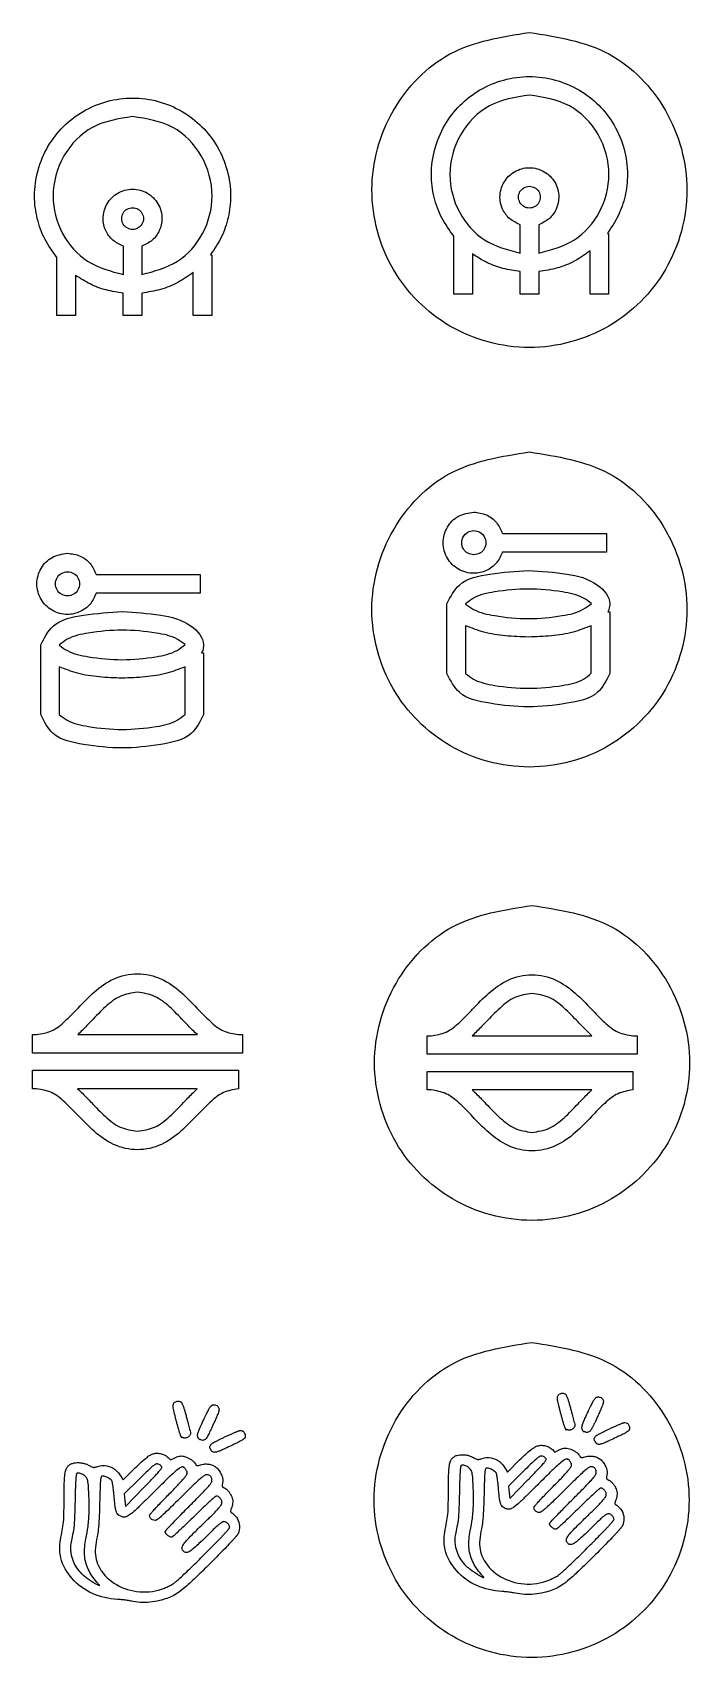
# Model space of a CAD drawing. Extents: x 94.2 to 110.9, y 183.9 to 225.2.
import ezdxf

# ---------------------------------------------------------------- set-up
doc = ezdxf.new("R2010")
doc.units = 0
doc.layers.add('Calque_1', color=7, linetype='CONTINUOUS')

msp = doc.modelspace()

# ---------------------------------------------------------------- linework, layer by layer
at = {"layer": 'Calque_1', "color": 7}
for points in [[(105.378098, 219.591886), (105.378098, 218.569311), (104.907733, 218.569311), (104.907733, 220.042496)], [(106.592867, 219.612115), (106.592867, 220.334596)], [(107.063233, 220.334596), (107.063233, 219.612115)], [(108.839998, 220.114936), (108.839998, 218.569311), (108.369633, 218.569311), (108.369633, 219.668086)], [(108.808019, 220.114936), (108.839998, 220.114936)], [(96.512814, 219.067496), (96.512814, 219.789978)], [(96.98318, 219.789978), (96.98318, 219.067496)], [(98.759945, 219.570318), (98.759945, 218.024692), (98.289579, 218.024692), (98.289579, 219.123468)], [(98.727962, 219.570318), (98.759945, 219.570318)], [(95.298045, 219.047268), (95.298045, 218.024692), (94.827679, 218.024692), (94.827679, 219.497878)], [(107.062951, 219.142215), (107.062951, 218.569311), (106.592585, 218.569311), (106.592585, 219.142215)], [(96.982898, 218.597596), (96.982898, 218.024692), (96.512532, 218.024692), (96.512532, 218.597596)], [(106.145482, 212.491817), (108.783413, 212.491817), (108.783413, 212.02184), (106.145482, 212.02184)], [(95.825702, 211.447694), (98.463633, 211.447694), (98.463633, 210.977716), (95.825702, 210.977716)], [(104.73418, 208.935987), (104.73418, 210.707009)], [(105.205661, 210.701745), (105.205661, 210.699862)], [(108.820645, 210.503033), (108.870245, 210.503033), (108.870245, 208.935987)], [(105.205611, 210.149832), (105.205611, 208.936107)], [(108.399873, 208.940806), (108.399167, 210.149832)], [(94.414393, 207.891871), (94.414393, 209.662893)], [(94.885888, 209.657622), (94.885888, 209.655738)], [(98.500865, 209.458909), (98.550466, 209.458909), (98.550466, 207.891871)], [(94.885831, 209.105715), (94.885831, 207.89199)], [(98.0801, 207.896682), (98.079394, 209.105715)], [(99.539203, 199.293964), (94.207122, 199.293964), (94.207122, 199.764336), (94.309661, 199.764336)], [(95.352937, 199.763864), (98.392449, 199.763864)], [(99.436665, 199.764336), (99.539203, 199.764336), (99.539203, 199.293964)], [(109.561097, 199.264697), (104.229016, 199.264697), (104.229016, 199.735063), (104.331555, 199.735063)], [(105.374832, 199.734597), (108.414344, 199.734597)], [(109.458559, 199.735063), (109.561097, 199.735063), (109.561097, 199.264697)], [(94.307784, 198.388037), (94.205238, 198.388037), (94.205238, 198.85841), (99.434781, 198.85841), (99.434781, 198.388037)], [(104.329678, 198.358771), (104.22714, 198.358771), (104.22714, 198.829137), (109.456675, 198.829137), (109.456675, 198.358771)], [(98.391504, 198.388602), (95.351999, 198.388602)], [(108.413405, 198.359335), (105.373893, 198.359335)], [(97.967296, 190.44315), (97.9681, 190.443637)], [(98.815613, 190.362555), (98.816933, 190.362364)], [(107.730075, 190.644368), (107.730879, 190.644855)], [(108.578392, 190.563772), (108.579712, 190.563582)], [(109.252057, 189.916453), (109.252113, 189.915945)], [(98.010892, 189.541239), (98.010892, 189.521977), (97.983305, 189.556408)], [(98.457897, 189.486093), (98.457897, 189.469653), (98.431721, 189.495829)], [(99.489278, 189.715236), (99.489334, 189.714728)], [(107.773671, 189.742456), (107.773671, 189.723194), (107.746084, 189.757626)], [(108.220676, 189.68731), (108.220676, 189.67087), (108.1945, 189.697047)], [(97.333425, 189.131367), (97.334321, 189.131883)], [(97.652611, 189.023051), (97.713218, 188.962443), (97.804178, 189.010703)], [(98.756269, 189.193597), (98.730093, 189.219774), (98.743851, 189.219774)], [(107.096204, 189.332585), (107.0971, 189.3331)], [(107.142926, 189.061405), (107.142608, 189.061652)], [(107.41539, 189.224268), (107.475997, 189.163661), (107.566957, 189.211921)], [(108.519048, 189.394815), (108.492872, 189.420991), (108.50663, 189.420991)], [(95.324983, 188.619924), (95.324369, 188.620545)], [(96.461189, 188.537494), (96.506697, 188.45481), (96.816725, 188.760697)], [(97.380146, 188.860187), (97.379829, 188.860434)], [(98.03649, 188.782117), (98.037386, 188.783204)], [(105.087769, 188.821142), (105.087148, 188.821763)], [(106.223968, 188.738712), (106.269476, 188.656028), (106.579504, 188.961914)], [(106.685112, 188.683883), (106.297931, 188.300823), (106.314371, 188.12998), (106.33081, 187.982533), (106.795157, 188.462042)], [(107.799279, 188.983335), (107.800165, 188.984421)], [(96.922333, 188.482666), (96.535152, 188.099605), (96.551591, 187.928762), (96.568031, 187.781315), (97.032378, 188.260825)], [(108.975698, 187.445739), (108.977814, 187.446444)], [(99.212919, 187.244521), (99.215035, 187.245227)], [(96.699546, 185.381424), (96.699546, 185.379308)], [(106.462326, 185.582642), (106.462326, 185.580525)]]:
    msp.add_lwpolyline(points, dxfattribs=at)
for points in [[(106.827712, 214.561917)], [(105.415027, 213.034841)], [(95.095247, 211.990718)], [(106.802897, 211.551869)], [(96.483117, 210.507746)], [(106.883479, 191.945575)]]:
    msp.add_lwpolyline(points, close=True, dxfattribs=at)
for points, knots in [([(106.827768, 225.215594), (106.122533, 225.105737), (104.733127, 224.889302), (103.203403, 223.296735), (102.637104, 221.219265), (103.203404, 219.119995), (104.733122, 217.591527), (106.82765, 217.024755), (108.922117, 217.59168), (110.451868, 219.119942), (111.018562, 221.219265), (110.451867, 223.296789), (108.922122, 224.889145), (107.532845, 225.105693), (106.827768, 225.215594)], [0, 0, 0, 0, 2.091676, 4.120877, 6.212554, 8.30423, 10.333431, 12.425107, 14.516378, 16.545727, 18.637458, 20.729189, 22.758539, 24.84981, 24.84981, 24.84981, 24.84981]), ([(104.907733, 220.042496), (104.799133, 220.192968), (104.580602, 220.495756), (104.385734, 221.034187), (104.285114, 221.84686), (104.573681, 222.911912), (105.525006, 223.860989), (106.827861, 224.21542), (108.130747, 223.860921), (109.082539, 222.912097), (109.368468, 221.857383), (109.275754, 221.065295), (109.101837, 220.553477), (108.905498, 220.260429), (108.808019, 220.114936)], [0, 0, 0, 0, 0.554589, 1.11598, 1.695343, 2.995782, 4.259046, 5.559655, 6.860501, 8.124086, 9.42459, 9.9726, 10.503628, 11.027238, 11.027238, 11.027238, 11.027238]), ([(94.827679, 219.497878), (94.71908, 219.648349), (94.500549, 219.951138), (94.305681, 220.489568), (94.205061, 221.302241), (94.493627, 222.367294), (95.444952, 223.316371), (96.747808, 223.670802), (98.050694, 223.316302), (99.002486, 222.367478), (99.288415, 221.312764), (99.195701, 220.520677), (99.021783, 220.008858), (98.825442, 219.715811), (98.727962, 219.570318)], [0, 0, 0, 0, 0.554589, 1.11598, 1.695343, 2.995782, 4.259046, 5.559655, 6.860501, 8.124086, 9.42459, 9.9726, 10.503628, 11.02724, 11.02724, 11.02724, 11.02724]), ([(106.82805, 223.626225), (106.472327, 223.570476), (105.771144, 223.460588), (104.999777, 222.657624), (104.719268, 221.632416), (104.974194, 220.633097), (105.644224, 219.863291), (106.274563, 219.696394), (106.592867, 219.612115)], [0, 0, 0, 0, 1.055192, 2.079942, 3.134673, 4.114353, 5.06425, 6.033231, 6.033231, 6.033231, 6.033231]), ([(107.063233, 219.612115), (107.381537, 219.696394), (108.011877, 219.863291), (108.681906, 220.633097), (108.936833, 221.632416), (108.656324, 222.657624), (107.884956, 223.460588), (107.183773, 223.570476), (106.82805, 223.626225)], [0, 0, 0, 0, 0.968981, 1.918879, 2.898558, 3.95329, 4.97804, 6.033231, 6.033231, 6.033231, 6.033231]), ([(96.747997, 223.081606), (96.392274, 223.025858), (95.691091, 222.915969), (94.919723, 222.113006), (94.639214, 221.087798), (94.894141, 220.088479), (95.56417, 219.318673), (96.19451, 219.151775), (96.512814, 219.067496)], [0, 0, 0, 0, 1.055192, 2.079942, 3.134673, 4.114353, 5.06425, 6.033231, 6.033231, 6.033231, 6.033231]), ([(96.98318, 219.067496), (97.301484, 219.151775), (97.931824, 219.318673), (98.601853, 220.088479), (98.856779, 221.087798), (98.576271, 222.113006), (97.804903, 222.915969), (97.10372, 223.025858), (96.747997, 223.081606)], [0, 0, 0, 0, 0.968981, 1.918879, 2.898558, 3.95329, 4.97804, 6.033231, 6.033231, 6.033231, 6.033231]), ([(106.592867, 220.334596), (106.499624, 220.378551), (106.313995, 220.466054), (106.125938, 220.724712), (106.051266, 221.060569), (106.150876, 221.426601), (106.436952, 221.71115), (106.827752, 221.817114), (107.218405, 221.711112), (107.503661, 221.42637), (107.602826, 221.060563), (107.528549, 220.724906), (107.341334, 220.466166), (107.156182, 220.378571), (107.063233, 220.334596)], [0, 0, 0, 0, 0.305234, 0.607656, 0.920849, 1.311041, 1.690154, 2.080693, 2.470357, 2.848979, 3.239099, 3.552232, 3.854238, 4.158691, 4.158691, 4.158691, 4.158691]), ([(96.512814, 219.789978), (96.41957, 219.833932), (96.233942, 219.921436), (96.045885, 220.180094), (95.971213, 220.515951), (96.070823, 220.881982), (96.356899, 221.166531), (96.747699, 221.272496), (97.138351, 221.166493), (97.423607, 220.881752), (97.522772, 220.515945), (97.448495, 220.180288), (97.261281, 219.921548), (97.076129, 219.833952), (96.98318, 219.789978)], [0, 0, 0, 0, 0.305234, 0.607656, 0.920849, 1.311041, 1.690154, 2.080693, 2.470357, 2.848979, 3.239099, 3.552232, 3.854238, 4.158691, 4.158691, 4.158691, 4.158691]), ([(106.82805, 221.311078), (106.779137, 221.303466), (106.682888, 221.288486), (106.576814, 221.178818), (106.537249, 221.035196), (106.576683, 220.889806), (106.682563, 220.783385), (106.827635, 220.743567), (106.972501, 220.783576), (107.077582, 220.889986), (107.116958, 221.035195), (107.07745, 221.178645), (106.972184, 221.288261), (106.876516, 221.303406), (106.82805, 221.311078)], [0, 0, 0, 0, 0.14511, 0.285541, 0.42939, 0.574754, 0.715853, 0.861045, 1.004961, 1.145714, 1.29106, 1.43489, 1.574974, 1.718808, 1.718808, 1.718808, 1.718808]), ([(96.747997, 220.76646), (96.699084, 220.758847), (96.602835, 220.743867), (96.496761, 220.6342), (96.457196, 220.490578), (96.496629, 220.345188), (96.602509, 220.238767), (96.747582, 220.198949), (96.892447, 220.238958), (96.997529, 220.345367), (97.036905, 220.490576), (96.997397, 220.634027), (96.892131, 220.743642), (96.796463, 220.758787), (96.747997, 220.76646)], [0, 0, 0, 0, 0.14511, 0.285541, 0.42939, 0.574754, 0.715853, 0.861045, 1.004961, 1.145714, 1.29106, 1.43489, 1.574974, 1.718808, 1.718808, 1.718808, 1.718808]), ([(106.592585, 219.142215), (106.445718, 219.163856), (106.155289, 219.206651), (105.741885, 219.359217), (105.498851, 219.514656), (105.378098, 219.591886)], [0, 0, 0, 0, 0.444663, 0.87932, 1.308548, 1.308548, 1.308548, 1.308548]), ([(108.369633, 219.668086), (108.24197, 219.577807), (107.985371, 219.396347), (107.539503, 219.215261), (107.223165, 219.166772), (107.062951, 219.142215)], [0, 0, 0, 0, 0.468154, 0.940982, 1.426193, 1.426193, 1.426193, 1.426193]), ([(96.512532, 218.597596), (96.365665, 218.619237), (96.075236, 218.662033), (95.661831, 218.814599), (95.418798, 218.970037), (95.298045, 219.047268)], [0, 0, 0, 0, 0.444663, 0.87932, 1.308548, 1.308548, 1.308548, 1.308548]), ([(98.289579, 219.123468), (98.161917, 219.033189), (97.905318, 218.851729), (97.45945, 218.670642), (97.143111, 218.622154), (96.982898, 218.597596)], [0, 0, 0, 0, 0.468154, 0.940982, 1.426193, 1.426193, 1.426193, 1.426193]), ([(106.827712, 214.561917), (106.122175, 214.452047), (104.732307, 214.235608), (103.202306, 212.642466), (102.63606, 210.564837), (103.202377, 208.465528), (104.732454, 206.937106), (106.827474, 206.370462), (108.922374, 206.937414), (110.452517, 208.465421), (111.019624, 210.564837), (110.452583, 212.642574), (108.922539, 214.235291), (107.53293, 214.451959), (106.827712, 214.561917)], [0, 0, 0, 0, 2.092521, 4.122154, 6.214214, 8.305523, 10.334833, 12.427315, 14.518983, 16.548592, 18.64001, 20.732181, 22.762112, 24.853818, 24.853818, 24.853818, 24.853818]), ([(106.145482, 212.02184), (106.100248, 211.92349), (106.01027, 211.727853), (105.740363, 211.528793), (105.389466, 211.449799), (105.008055, 211.553963), (104.711408, 211.850578), (104.600347, 212.258245), (104.71135, 212.661609), (105.008289, 212.970887), (105.278186, 213.013325), (105.415027, 213.034841)], [0, 0, 0, 0, 0.320498, 0.63753, 0.965206, 1.371189, 1.765944, 2.17193, 2.577908, 2.972664, 3.378647, 3.378647, 3.378647, 3.378647]), ([(105.415027, 213.034841), (105.524736, 213.020483), (105.740701, 212.992219), (106.010176, 212.784532), (106.100221, 212.589733), (106.145482, 212.491817)], [0, 0, 0, 0, 0.327753, 0.645188, 0.966, 0.966, 0.966, 0.966]), ([(105.414957, 211.950381), (105.46902, 211.958817), (105.575551, 211.975439), (105.692828, 212.097542), (105.736315, 212.256819), (105.692828, 212.41777), (105.575553, 212.534955), (105.414956, 212.578478), (105.254359, 212.534955), (105.137081, 212.417771), (105.09359, 212.256819), (105.13708, 212.097541), (105.25436, 211.975439), (105.360893, 211.958817), (105.414957, 211.950381)], [0, 0, 0, 0, 0.160355, 0.315983, 0.476338, 0.636695, 0.792325, 0.952681, 1.113039, 1.268671, 1.429029, 1.589384, 1.745014, 1.905372, 1.905372, 1.905372, 1.905372]), ([(95.825702, 210.977716), (95.780468, 210.879366), (95.69049, 210.683728), (95.420584, 210.484664), (95.069685, 210.405667), (94.688272, 210.509837), (94.391625, 210.806454), (94.280559, 211.214122), (94.391565, 211.617489), (94.688508, 211.926765), (94.958406, 211.969202), (95.095247, 211.990718)], [0, 0, 0, 0, 0.320499, 0.637534, 0.96521, 1.371195, 1.765957, 2.171942, 2.577924, 2.97268, 3.378665, 3.378665, 3.378665, 3.378665]), ([(95.095247, 211.990718), (95.204957, 211.976359), (95.420922, 211.948094), (95.690395, 211.740406), (95.780441, 211.545608), (95.825702, 211.447694)], [0, 0, 0, 0, 0.327754, 0.645189, 0.965999, 0.965999, 0.965999, 0.965999]), ([(95.095184, 210.906258), (95.149246, 210.914693), (95.255777, 210.931313), (95.373051, 211.053418), (95.416534, 211.212694), (95.37305, 211.373644), (95.255777, 211.490828), (95.095181, 211.534346), (94.934583, 211.490827), (94.8173, 211.373647), (94.77381, 211.212694), (94.817299, 211.053415), (94.934584, 210.931313), (95.041119, 210.914692), (95.095184, 210.906258)], [0, 0, 0, 0, 0.160353, 0.315977, 0.476335, 0.63669, 0.792315, 0.952669, 1.113031, 1.268662, 1.429018, 1.589377, 1.745007, 1.905368, 1.905368, 1.905368, 1.905368]), ([(104.73418, 210.707009), (104.823363, 210.884309), (105.041027, 211.317036), (105.893369, 211.493516), (106.482298, 211.5313), (106.802897, 211.551869)], [0, 0, 0, 0, 0.571268, 1.39427, 2.377588, 2.377588, 2.377588, 2.377588]), ([(106.802897, 211.551869), (107.130406, 211.532269), (107.732281, 211.496249), (108.504464, 211.309027), (108.887367, 210.874972), (108.866242, 210.635982), (108.849849, 210.567045), (108.830384, 210.524379), (108.820645, 210.503033)], [0, 0, 0, 0, 0.982138, 1.80491, 2.376212, 2.447517, 2.517655, 2.587882, 2.587882, 2.587882, 2.587882]), ([(108.400861, 210.713973), (108.335292, 210.763101), (108.120898, 210.923739), (107.560985, 211.035506), (106.803401, 211.108762), (106.046955, 211.035022), (105.48282, 210.923125), (105.27139, 210.754247), (105.205661, 210.701745)], [0, 0, 0, 0, 0.244078, 0.798069, 1.665383, 2.531452, 3.086276, 3.336572, 3.336572, 3.336572, 3.336572]), ([(94.414393, 209.662893), (94.503576, 209.84019), (94.721242, 210.272916), (95.573586, 210.449392), (96.162517, 210.487177), (96.483117, 210.507746)], [0, 0, 0, 0, 0.571264, 1.394267, 2.377591, 2.377591, 2.377591, 2.377591]), ([(96.483117, 210.507746), (96.810629, 210.488146), (97.412508, 210.452126), (98.184663, 210.264905), (98.567621, 209.830853), (98.546449, 209.591858), (98.530029, 209.52293), (98.510589, 209.480256), (98.500865, 209.458909)], [0, 0, 0, 0, 0.982138, 1.80491, 2.376207, 2.44752, 2.517665, 2.587877, 2.587877, 2.587877, 2.587877]), ([(105.205661, 210.699862), (105.272391, 210.650909), (105.48997, 210.491297), (106.04834, 210.377444), (106.803903, 210.302587), (107.558044, 210.378467), (108.121618, 210.492166), (108.334761, 210.661469), (108.400861, 210.713973)], [0, 0, 0, 0, 0.246654, 0.804226, 1.664946, 2.526561, 3.08543, 3.336651, 3.336651, 3.336651, 3.336651]), ([(106.803208, 209.860984), (106.60806, 209.867505), (106.227188, 209.88023), (105.685281, 209.965115), (105.358531, 210.090944), (105.205611, 210.149832)], [0, 0, 0, 0, 0.585876, 1.143461, 1.633973, 1.633973, 1.633973, 1.633973]), ([(108.399167, 210.149832), (108.24634, 210.090948), (107.919909, 209.965174), (107.37864, 209.880229), (106.998295, 209.867503), (106.803448, 209.860984)], [0, 0, 0, 0, 0.49025, 1.04715, 1.632124, 1.632124, 1.632124, 1.632124]), ([(98.081088, 209.669849), (98.015518, 209.718978), (97.801123, 209.879615), (97.241211, 209.991383), (96.483625, 210.064638), (95.72718, 209.990898), (95.163042, 209.879004), (94.951615, 209.710123), (94.885888, 209.657622)], [0, 0, 0, 0, 0.244079, 0.798072, 1.665383, 2.531457, 3.086281, 3.336572, 3.336572, 3.336572, 3.336572]), ([(94.885888, 209.655738), (94.952619, 209.606785), (95.170197, 209.447173), (95.728567, 209.33332), (96.484129, 209.258463), (97.238271, 209.334343), (97.801841, 209.448048), (98.014987, 209.617347), (98.081088, 209.669849)], [0, 0, 0, 0, 0.246654, 0.804226, 1.664946, 2.526559, 3.085428, 3.33665, 3.33665, 3.33665, 3.33665]), ([(96.483428, 208.816854), (96.28828, 208.823375), (95.907408, 208.836101), (95.365501, 208.920992), (95.038751, 209.046825), (94.885831, 209.105715)], [0, 0, 0, 0, 0.585876, 1.143462, 1.633977, 1.633977, 1.633977, 1.633977]), ([(98.079394, 209.105715), (97.926568, 209.046829), (97.600137, 208.92105), (97.058868, 208.8361), (96.678522, 208.823373), (96.483675, 208.816854)], [0, 0, 0, 0, 0.490252, 1.047153, 1.632127, 1.632127, 1.632127, 1.632127]), ([(108.870245, 208.935987), (108.781119, 208.757881), (108.563846, 208.323691), (107.711607, 208.156005), (106.802507, 208.053713), (105.893362, 208.15597), (105.040551, 208.323598), (104.823285, 208.757879), (104.73418, 208.935987)], [0, 0, 0, 0, 0.572294, 1.395148, 2.37728, 3.360593, 4.183677, 4.755937, 4.755937, 4.755937, 4.755937]), ([(105.205611, 208.936107), (105.271422, 208.885325), (105.485695, 208.719984), (106.047364, 208.60692), (106.805423, 208.531268), (107.560876, 208.60618), (108.125896, 208.717751), (108.335164, 208.888124), (108.399873, 208.940806)], [0, 0, 0, 0, 0.24752, 0.8059, 1.66874, 2.53753, 3.091981, 3.340169, 3.340169, 3.340169, 3.340169]), ([(98.550466, 207.891871), (98.46134, 207.713762), (98.244068, 207.279568), (97.391828, 207.111876), (96.482726, 207.009582), (95.573577, 207.11184), (94.720763, 207.279475), (94.503498, 207.71376), (94.414393, 207.891871)], [0, 0, 0, 0, 0.572299, 1.395156, 2.377288, 3.360606, 4.183693, 4.755959, 4.755959, 4.755959, 4.755959]), ([(94.885831, 207.89199), (94.951642, 207.841207), (95.165913, 207.675861), (95.727584, 207.562797), (96.485643, 207.487145), (97.241097, 207.562056), (97.806118, 207.67363), (98.015389, 207.844001), (98.0801, 207.896682)], [0, 0, 0, 0, 0.247523, 0.805904, 1.668743, 2.537534, 3.091986, 3.340178, 3.340178, 3.340178, 3.340178]), ([(106.894118, 203.047385), (106.188718, 202.937496), (104.799135, 202.721023), (103.26966, 201.128177), (102.703548, 199.050941), (103.269512, 196.951841), (104.799178, 195.42315), (106.893883, 194.85658), (108.988468, 195.423456), (110.5182, 196.951735), (111.084948, 199.05094), (110.518047, 201.128284), (108.98853, 202.720709), (107.599204, 202.937409), (106.894118, 203.047385)], [0, 0, 0, 0, 2.092133, 4.121334, 6.212554, 8.304172, 10.333227, 12.425306, 14.516577, 16.545928, 18.637656, 20.728985, 22.758482, 24.849807, 24.849807, 24.849807, 24.849807]), ([(94.309661, 199.764336), (94.44003, 199.785456), (94.71061, 199.829291), (95.048698, 200.113204), (95.386854, 200.464895), (95.766426, 200.862318), (96.256611, 201.217365), (96.872093, 201.360302), (97.487595, 201.217411), (97.978259, 200.862627), (98.358371, 200.465153), (98.696721, 200.113119), (99.035187, 199.829188), (99.30607, 199.785432), (99.436665, 199.764336)], [0, 0, 0, 0, 0.389372, 0.80814, 1.284053, 1.864076, 2.453435, 3.074879, 3.695899, 4.285515, 4.86645, 5.342389, 5.761356, 6.151371, 6.151371, 6.151371, 6.151371]), ([(104.331555, 199.735063), (104.461924, 199.756183), (104.732505, 199.800019), (105.070592, 200.083935), (105.408757, 200.435618), (105.788322, 200.833048), (106.278506, 201.188097), (106.893988, 201.331037), (107.50949, 201.188142), (108.000153, 200.833355), (108.380263, 200.435878), (108.71862, 200.08385), (109.057082, 199.799916), (109.327965, 199.756159), (109.458559, 199.735063)], [0, 0, 0, 0, 0.389373, 0.808143, 1.284057, 1.864078, 2.453437, 3.074881, 3.695902, 4.285519, 4.866456, 5.342395, 5.761362, 6.151376, 6.151376, 6.151376, 6.151376]), ([(96.872224, 200.841007), (96.721896, 200.818192), (96.416672, 200.771869), (96.039945, 200.466028), (95.781241, 200.196858), (95.589395, 199.995879), (95.473387, 199.877634), (95.393055, 199.801756), (95.352937, 199.763864)], [0, 0, 0, 0, 0.448357, 0.910332, 1.411671, 1.577191, 1.743123, 1.908652, 1.908652, 1.908652, 1.908652]), ([(98.392449, 199.763864), (98.352333, 199.801757), (98.272001, 199.877635), (98.155987, 199.995874), (97.964072, 200.197006), (97.704757, 200.465888), (97.327865, 200.771851), (97.022563, 200.818189), (96.872224, 200.841007)], [0, 0, 0, 0, 0.165529, 0.331461, 0.496981, 0.998791, 1.460965, 1.909351, 1.909351, 1.909351, 1.909351]), ([(106.894118, 200.811734), (106.743791, 200.788919), (106.438569, 200.742598), (106.061842, 200.436758), (105.803134, 200.167593), (105.611289, 199.966611), (105.495282, 199.848364), (105.414949, 199.772488), (105.374832, 199.734597)], [0, 0, 0, 0, 0.448355, 0.910327, 1.411666, 1.577188, 1.743121, 1.908648, 1.908648, 1.908648, 1.908648]), ([(108.414344, 199.734597), (108.374227, 199.772489), (108.293894, 199.848365), (108.177881, 199.966606), (107.985967, 200.167739), (107.726652, 200.43662), (107.349758, 200.742579), (107.044457, 200.788916), (106.894118, 200.811734)], [0, 0, 0, 0, 0.165527, 0.33146, 0.496981, 0.998789, 1.460962, 1.909347, 1.909347, 1.909347, 1.909347]), ([(98.382099, 197.71165), (98.248248, 197.572037), (97.978474, 197.290649), (97.487772, 196.935656), (96.872382, 196.793145), (96.257071, 196.935638), (95.766357, 197.289793), (95.386963, 197.687694), (95.047987, 198.039123), (94.709346, 198.323165), (94.438388, 198.366938), (94.307784, 198.388037)], [0, 0, 0, 0, 0.580321, 1.169627, 1.79105, 2.411989, 3.001152, 3.581446, 4.057852, 4.477015, 4.867059, 4.867059, 4.867059, 4.867059]), ([(95.351999, 198.388602), (95.392114, 198.35071), (95.472444, 198.274833), (95.588455, 198.156593), (95.780368, 197.95546), (96.039684, 197.686579), (96.41658, 197.380619), (96.721883, 197.334283), (96.872224, 197.311465)], [0, 0, 0, 0, 0.165523, 0.331455, 0.496976, 0.998785, 1.460959, 1.909349, 1.909349, 1.909349, 1.909349]), ([(96.872224, 197.311465), (97.022551, 197.33428), (97.327771, 197.380602), (97.704498, 197.686439), (97.9632, 197.95561), (98.15505, 198.156587), (98.271054, 198.274835), (98.351387, 198.350711), (98.391504, 198.388602)], [0, 0, 0, 0, 0.448351, 0.910324, 1.41166, 1.577184, 1.743116, 1.908642, 1.908642, 1.908642, 1.908642]), ([(99.434781, 198.388037), (99.304417, 198.366913), (99.033899, 198.323077), (98.696119, 198.039416), (98.49112, 197.825443), (98.382099, 197.71165)], [0, 0, 0, 0, 0.389336, 0.807907, 1.283355, 1.283355, 1.283355, 1.283355]), ([(108.403993, 197.682383), (108.270143, 197.542769), (108.00037, 197.26138), (107.509666, 196.906388), (106.894276, 196.763878), (106.278966, 196.906371), (105.788252, 197.260525), (105.408866, 197.658431), (105.069882, 198.009852), (104.731242, 198.293897), (104.460282, 198.337671), (104.329678, 198.358771)], [0, 0, 0, 0, 0.580323, 1.169629, 1.791051, 2.411989, 3.001151, 3.581442, 4.057849, 4.477015, 4.867059, 4.867059, 4.867059, 4.867059]), ([(105.373893, 198.359335), (105.41401, 198.321443), (105.49434, 198.245565), (105.610353, 198.127324), (105.802272, 197.926196), (106.061583, 197.657311), (106.438476, 197.351347), (106.743778, 197.30501), (106.894118, 197.282192)], [0, 0, 0, 0, 0.165528, 0.331459, 0.496981, 0.998789, 1.460963, 1.909352, 1.909352, 1.909352, 1.909352]), ([(106.894118, 197.282192), (107.044445, 197.305007), (107.349667, 197.351331), (107.726393, 197.657172), (107.985101, 197.92634), (108.176948, 198.12732), (108.292956, 198.245566), (108.373288, 198.321443), (108.413405, 198.359335)], [0, 0, 0, 0, 0.448352, 0.910328, 1.411669, 1.57719, 1.743122, 1.908651, 1.908651, 1.908651, 1.908651]), ([(109.456675, 198.358771), (109.326311, 198.337646), (109.055793, 198.293809), (108.718015, 198.010147), (108.513014, 197.796175), (108.403993, 197.682383)], [0, 0, 0, 0, 0.389336, 0.807908, 1.283354, 1.283354, 1.283354, 1.283354]), ([(106.883479, 191.945575), (106.178113, 191.835656), (104.788548, 191.619119), (103.259131, 190.026307), (102.69286, 187.94913), (103.258981, 185.850083), (104.788591, 184.321449), (106.883243, 183.754721), (108.977775, 184.321755), (110.507451, 185.849977), (111.074356, 187.94913), (110.507296, 190.026413), (108.977837, 191.618804), (107.588529, 191.83557), (106.883479, 191.945575)], [0, 0, 0, 0, 2.09205, 4.121323, 6.212455, 8.30399, 10.333116, 12.425112, 14.516299, 16.545721, 18.637365, 20.728607, 22.758176, 24.849417, 24.849417, 24.849417, 24.849417]), ([(97.983305, 189.556408), (97.982713, 189.557373), (97.981434, 189.559459), (97.980782, 189.563162), (97.976674, 189.567901), (97.972868, 189.57601), (97.967043, 189.587816), (97.960777, 189.605106), (97.952362, 189.628125), (97.94275, 189.657099), (97.928541, 189.702525), (97.910059, 189.766184), (97.887233, 189.84844), (97.863794, 189.935455), (97.841225, 190.023213), (97.820622, 190.10775), (97.802749, 190.185008), (97.788044, 190.251178), (97.778586, 190.303001), (97.772068, 190.346287), (97.780731, 190.386077), (97.806298, 190.419947), (97.841169, 190.444389), (97.882025, 190.45797), (97.926417, 190.459892), (97.953569, 190.448772), (97.967296, 190.44315)], [0, 0, 0, 0, 0.003376, 0.007304, 0.010927, 0.021815, 0.034091, 0.050426, 0.076904, 0.107652, 0.141979, 0.219698, 0.306493, 0.398076, 0.490041, 0.57833, 0.659091, 0.727977, 0.781545, 0.817378, 0.858555, 0.899653, 0.941789, 0.984457, 1.027532, 1.07157, 1.07157, 1.07157, 1.07157]), ([(97.9681, 190.443637), (97.97241, 190.440748), (97.981333, 190.434766), (97.991135, 190.420199), (98.000493, 190.402498), (98.010956, 190.380986), (98.02197, 190.355251), (98.038387, 190.312598), (98.059412, 190.248829), (98.085368, 190.161004), (98.118455, 190.036892), (98.156227, 189.895453), (98.189361, 189.763924), (98.213803, 189.685193), (98.221652, 189.642272), (98.216408, 189.614074), (98.204647, 189.588538), (98.186458, 189.566709), (98.164347, 189.548339), (98.13945, 189.533624), (98.112624, 189.523015), (98.084641, 189.517672), (98.060054, 189.516312), (98.039503, 189.521207), (98.025271, 189.531262), (98.015717, 189.537891), (98.010892, 189.541239)], [0, 0, 0, 0, 0.015428, 0.031943, 0.051792, 0.075701, 0.10361, 0.135768, 0.212776, 0.304961, 0.410491, 0.598068, 0.744322, 0.816913, 0.845899, 0.873847, 0.901365, 0.929469, 0.958295, 0.987254, 1.015897, 1.044346, 1.072446, 1.089194, 1.1065, 1.124157, 1.124157, 1.124157, 1.124157]), ([(98.431721, 189.495829), (98.426828, 189.501363), (98.417, 189.512481), (98.406916, 189.532876), (98.400773, 189.55549), (98.3978, 189.580722), (98.400226, 189.609583), (98.411664, 189.658935), (98.441146, 189.737677), (98.493976, 189.857481), (98.558575, 189.994202), (98.62083, 190.125037), (98.670827, 190.224776), (98.70542, 190.286582), (98.730517, 190.320582), (98.747212, 190.33772), (98.76368, 190.350391), (98.780729, 190.358437), (98.798208, 190.362123), (98.809817, 190.362411), (98.815613, 190.362555)], [0, 0, 0, 0, 0.02208, 0.044361, 0.067474, 0.092161, 0.120173, 0.153867, 0.243874, 0.371757, 0.546785, 0.697449, 0.806386, 0.881595, 0.909498, 0.932886, 0.95316, 0.971513, 0.988935, 1.00631, 1.00631, 1.00631, 1.00631]), ([(98.816933, 190.362364), (98.832812, 190.360755), (98.86418, 190.357575), (98.905315, 190.333483), (98.932638, 190.301485), (98.945171, 190.26447), (98.943329, 190.223793), (98.929481, 190.172747), (98.904419, 190.105181), (98.865606, 190.016036), (98.821936, 189.919979), (98.77878, 189.825493), (98.741396, 189.744523), (98.706546, 189.671697), (98.676404, 189.610436), (98.652807, 189.563904), (98.632347, 189.525578), (98.607019, 189.4952), (98.573677, 189.472024), (98.540296, 189.459768), (98.508764, 189.460473), (98.482486, 189.47125), (98.466212, 189.481073), (98.457897, 189.486093)], [0, 0, 0, 0, 0.047408, 0.093651, 0.13906, 0.170792, 0.208481, 0.259214, 0.329106, 0.424516, 0.550836, 0.645672, 0.736139, 0.818379, 0.887877, 0.940937, 0.974952, 1.018051, 1.058076, 1.095673, 1.122677, 1.150584, 1.179745, 1.179745, 1.179745, 1.179745]), ([(107.746084, 189.757626), (107.745492, 189.75859), (107.744213, 189.760676), (107.743561, 189.764379), (107.739453, 189.769118), (107.735647, 189.777227), (107.729822, 189.789034), (107.723556, 189.806323), (107.715141, 189.829343), (107.70553, 189.858316), (107.69132, 189.903743), (107.672838, 189.967401), (107.650012, 190.049658), (107.626573, 190.136673), (107.604004, 190.22443), (107.583401, 190.308968), (107.565528, 190.386225), (107.550823, 190.452396), (107.541365, 190.504219), (107.534847, 190.547504), (107.54351, 190.587294), (107.569077, 190.621164), (107.603948, 190.645607), (107.644804, 190.659187), (107.689196, 190.661109), (107.716348, 190.649989), (107.730075, 190.644368)], [0, 0, 0, 0, 0.003376, 0.007304, 0.010927, 0.021815, 0.034091, 0.050426, 0.076904, 0.107652, 0.141979, 0.219698, 0.306493, 0.398076, 0.490041, 0.57833, 0.659091, 0.727977, 0.781545, 0.817378, 0.858555, 0.899653, 0.941789, 0.984457, 1.027532, 1.07157, 1.07157, 1.07157, 1.07157]), ([(107.730879, 190.644855), (107.735189, 190.641965), (107.744112, 190.635983), (107.753914, 190.621417), (107.763272, 190.603716), (107.773735, 190.582204), (107.784749, 190.556468), (107.801166, 190.513815), (107.822191, 190.450046), (107.848147, 190.362221), (107.881234, 190.238109), (107.919006, 190.096671), (107.95214, 189.965141), (107.976582, 189.886411), (107.984431, 189.84349), (107.979187, 189.815291), (107.967426, 189.789755), (107.949237, 189.767926), (107.927126, 189.749556), (107.902229, 189.734841), (107.875403, 189.724232), (107.84742, 189.718889), (107.822833, 189.717529), (107.802282, 189.722424), (107.78805, 189.732479), (107.778496, 189.739108), (107.773671, 189.742456)], [0, 0, 0, 0, 0.015428, 0.031943, 0.051792, 0.075701, 0.10361, 0.135768, 0.212776, 0.304961, 0.410491, 0.598068, 0.744322, 0.816913, 0.845899, 0.873847, 0.901365, 0.929469, 0.958295, 0.987254, 1.015897, 1.044346, 1.072446, 1.089194, 1.1065, 1.124157, 1.124157, 1.124157, 1.124157]), ([(108.1945, 189.697047), (108.189608, 189.70258), (108.179779, 189.713698), (108.169695, 189.734093), (108.163552, 189.756708), (108.160579, 189.781939), (108.163005, 189.8108), (108.174443, 189.860152), (108.203925, 189.938895), (108.256755, 190.058698), (108.321354, 190.195419), (108.383609, 190.326255), (108.433607, 190.425994), (108.468199, 190.4878), (108.493296, 190.521799), (108.509991, 190.538937), (108.526459, 190.551609), (108.543508, 190.559654), (108.560987, 190.56334), (108.572596, 190.563628), (108.578392, 190.563772)], [0, 0, 0, 0, 0.02208, 0.044361, 0.067474, 0.092161, 0.120173, 0.153867, 0.243874, 0.371757, 0.546785, 0.697449, 0.806386, 0.881595, 0.909498, 0.932886, 0.95316, 0.971513, 0.988935, 1.00631, 1.00631, 1.00631, 1.00631]), ([(108.579712, 190.563582), (108.595591, 190.561972), (108.626959, 190.558793), (108.668094, 190.534701), (108.695417, 190.502702), (108.70795, 190.465687), (108.706109, 190.425011), (108.69226, 190.373965), (108.667198, 190.306399), (108.628385, 190.217254), (108.584715, 190.121196), (108.541559, 190.02671), (108.504175, 189.945741), (108.469325, 189.872915), (108.439183, 189.811654), (108.415586, 189.765121), (108.395126, 189.726795), (108.369798, 189.696417), (108.336456, 189.673241), (108.303075, 189.660985), (108.271543, 189.66169), (108.245265, 189.672467), (108.228991, 189.68229), (108.220676, 189.68731)], [0, 0, 0, 0, 0.047408, 0.093651, 0.13906, 0.170792, 0.208481, 0.259214, 0.329106, 0.424516, 0.550836, 0.645672, 0.736139, 0.818379, 0.887877, 0.940937, 0.974952, 1.018051, 1.058076, 1.095673, 1.122677, 1.150584, 1.179745, 1.179745, 1.179745, 1.179745]), ([(108.50663, 189.420991), (108.50089, 189.428385), (108.489817, 189.442649), (108.475187, 189.464217), (108.468381, 189.491262), (108.47629, 189.521126), (108.495201, 189.55098), (108.516512, 189.571943), (108.536276, 189.586834), (108.553009, 189.59716), (108.573756, 189.609044), (108.598252, 189.622384), (108.626349, 189.636964), (108.67007, 189.659207), (108.730615, 189.689807), (108.808085, 189.728247), (108.889283, 189.766948), (108.970526, 189.803795), (109.047742, 189.837679), (109.107854, 189.863262), (109.150977, 189.881228), (109.178539, 189.892233), (109.199253, 189.900634), (109.214626, 189.905159), (109.224888, 189.907993), (109.233367, 189.911338), (109.240428, 189.913497), (109.246178, 189.915954), (109.250087, 189.916286), (109.252057, 189.916453)], [0, 0, 0, 0, 0.028113, 0.054237, 0.077626, 0.109302, 0.143582, 0.182966, 0.19815, 0.217781, 0.241889, 0.269887, 0.301447, 0.33685, 0.41705, 0.504962, 0.596292, 0.686884, 0.772575, 0.849252, 0.88288, 0.912704, 0.938319, 0.949848, 0.960763, 0.970237, 0.977145, 0.982942, 0.988833, 0.988833, 0.988833, 0.988833]), ([(109.252113, 189.915945), (109.273971, 189.911273), (109.319038, 189.901639), (109.362335, 189.841118), (109.375366, 189.788034), (109.372268, 189.751932), (109.367049, 189.735551), (109.358512, 189.719268), (109.344822, 189.704268), (109.327016, 189.689293), (109.293739, 189.666038), (109.235994, 189.633096), (109.144434, 189.587337), (109.016591, 189.526328), (108.878664, 189.460889), (108.753575, 189.403945), (108.673862, 189.373128), (108.625322, 189.360893), (108.597521, 189.357358), (108.573057, 189.35904), (108.552357, 189.367631), (108.534541, 189.379865), (108.524252, 189.389794), (108.519048, 189.394815)], [0, 0, 0, 0, 0.06496, 0.133936, 0.208661, 0.224927, 0.242006, 0.2599, 0.279643, 0.302451, 0.329644, 0.401298, 0.501621, 0.63671, 0.826255, 0.959562, 1.049128, 1.082062, 1.109478, 1.132988, 1.154652, 1.175826, 1.197492, 1.197492, 1.197492, 1.197492]), ([(98.743851, 189.219774), (98.738111, 189.227167), (98.727037, 189.241432), (98.712408, 189.262999), (98.705602, 189.290045), (98.713511, 189.319908), (98.732422, 189.349763), (98.753733, 189.370725), (98.773497, 189.385617), (98.79023, 189.395943), (98.810977, 189.407826), (98.835472, 189.421167), (98.863569, 189.435746), (98.907291, 189.457989), (98.967836, 189.48859), (99.045306, 189.527029), (99.126504, 189.565731), (99.207746, 189.602578), (99.284962, 189.636461), (99.345075, 189.662045), (99.388198, 189.680011), (99.41576, 189.691015), (99.436474, 189.699416), (99.451847, 189.703942), (99.462109, 189.706776), (99.470587, 189.71012), (99.477649, 189.712279), (99.483399, 189.714736), (99.487308, 189.715068), (99.489278, 189.715236)], [0, 0, 0, 0, 0.028113, 0.054237, 0.077626, 0.109302, 0.143582, 0.182966, 0.19815, 0.217781, 0.241889, 0.269887, 0.301447, 0.33685, 0.41705, 0.504962, 0.596292, 0.686884, 0.772575, 0.849252, 0.88288, 0.912704, 0.938319, 0.949848, 0.960763, 0.970237, 0.977145, 0.982942, 0.988833, 0.988833, 0.988833, 0.988833]), ([(99.489334, 189.714728), (99.511192, 189.710055), (99.556259, 189.700422), (99.599556, 189.6399), (99.612587, 189.586816), (99.609489, 189.550714), (99.60427, 189.534334), (99.595732, 189.51805), (99.582043, 189.503051), (99.564236, 189.488075), (99.53096, 189.464821), (99.473215, 189.431878), (99.381655, 189.386119), (99.253812, 189.32511), (99.115885, 189.259672), (98.990796, 189.202728), (98.911083, 189.171911), (98.862543, 189.159676), (98.834742, 189.15614), (98.810277, 189.157823), (98.789578, 189.166414), (98.771762, 189.178648), (98.761473, 189.188576), (98.756269, 189.193597)], [0, 0, 0, 0, 0.06496, 0.133936, 0.208661, 0.224927, 0.242006, 0.2599, 0.279643, 0.302451, 0.329644, 0.401298, 0.501621, 0.63671, 0.826255, 0.959562, 1.049128, 1.082062, 1.109478, 1.132988, 1.154652, 1.175826, 1.197492, 1.197492, 1.197492, 1.197492]), ([(97.804178, 189.010703), (97.824944, 189.02028), (97.865981, 189.039206), (97.926547, 189.057441), (97.987828, 189.067926), (98.051452, 189.056914), (98.119087, 189.03387), (98.187225, 189.001292), (98.250113, 188.963078), (98.303142, 188.921597), (98.334324, 188.881105), (98.350577, 188.850535), (98.363043, 188.834604), (98.374887, 188.824507), (98.387761, 188.820089), (98.402603, 188.820267), (98.452696, 188.83453), (98.534025, 188.858251), (98.648134, 188.86347), (98.752913, 188.843409), (98.84614, 188.796307), (98.925397, 188.72433), (98.981778, 188.636323), (99.021937, 188.549405), (99.040515, 188.463865), (99.034107, 188.394472), (99.026252, 188.342027), (99.025246, 188.31079), (99.025248, 188.291427), (99.028889, 188.281255), (99.032237, 188.27609), (99.036703, 188.271894), (99.042719, 188.268275), (99.050473, 188.264366), (99.073888, 188.257039), (99.112, 188.237261), (99.15853, 188.196566), (99.202131, 188.145898), (99.239967, 188.088217), (99.269169, 188.027162), (99.288738, 187.961974), (99.29396, 187.892143), (99.286241, 187.818298), (99.266609, 187.754693), (99.247106, 187.706453), (99.23688, 187.675927), (99.233864, 187.657289), (99.236201, 187.646923), (99.240004, 187.640294), (99.246324, 187.633456), (99.256122, 187.626819), (99.268626, 187.618725), (99.332148, 187.578966), (99.426988, 187.476333), (99.478768, 187.283369), (99.453983, 187.146846), (99.422729, 187.078874), (99.414379, 187.067173), (99.40365, 187.053111), (99.390182, 187.036435), (99.374141, 187.01711), (99.347793, 186.986634), (99.308989, 186.943087), (99.25575, 186.88471), (99.169088, 186.792098), (99.044096, 186.661908), (98.878415, 186.492745), (98.652624, 186.267884), (98.403144, 186.023138), (98.152586, 185.787167), (97.956805, 185.622809), (97.786626, 185.512191), (97.615365, 185.441543), (97.417671, 185.386056), (97.192125, 185.343158), (96.9425, 185.337597), (96.78086, 185.366756), (96.699546, 185.381424)], [0, 0, 0, 0, 0.068511, 0.135389, 0.189482, 0.253169, 0.326269, 0.403775, 0.479105, 0.546897, 0.604416, 0.630802, 0.650589, 0.664843, 0.676791, 0.690555, 0.708656, 0.832581, 0.944065, 1.04779, 1.149252, 1.253443, 1.36499, 1.460518, 1.539778, 1.624114, 1.667853, 1.698683, 1.718198, 1.725071, 1.730786, 1.736505, 1.743285, 1.751781, 1.762494, 1.816753, 1.878963, 1.946859, 2.016802, 2.085281, 2.149278, 2.219791, 2.293881, 2.370704, 2.418648, 2.449824, 2.467591, 2.474064, 2.481298, 2.49025, 2.50176, 2.516658, 2.534981, 2.72662, 2.916868, 3.115513, 3.126815, 3.140863, 3.158464, 3.17993, 3.205144, 3.233813, 3.300783, 3.380122, 3.470832, 3.681281, 3.92154, 4.181168, 4.637244, 4.969994, 5.213518, 5.403392, 5.576144, 5.766952, 6.018836, 6.263235, 6.510633, 6.510633, 6.510633, 6.510633]), ([(96.816725, 188.760697), (96.868482, 188.811332), (96.959329, 188.900212), (97.085498, 189.011412), (97.177638, 189.077359), (97.243811, 189.109733), (97.288772, 189.124938), (97.318774, 189.129258), (97.333425, 189.131367)], [0, 0, 0, 0, 0.217169, 0.381193, 0.504475, 0.555338, 0.601786, 0.646116, 0.646116, 0.646116, 0.646116]), ([(97.334321, 189.131883), (97.349059, 189.132911), (97.379048, 189.135003), (97.425221, 189.130188), (97.478947, 189.12085), (97.53908, 189.099458), (97.60057, 189.066973), (97.635915, 189.037142), (97.652611, 189.023051)], [0, 0, 0, 0, 0.044241, 0.090022, 0.138815, 0.20757, 0.280608, 0.345998, 0.345998, 0.345998, 0.345998]), ([(106.462326, 185.580525), (106.426474, 185.587421), (106.350462, 185.602042), (106.237697, 185.616593), (105.943861, 185.628198), (105.474372, 185.727373), (104.950968, 186.111033), (104.700904, 186.543044), (104.654857, 186.873657), (104.665912, 187.090089), (104.711449, 187.306851), (104.756215, 187.542048), (104.768998, 187.831614), (104.770247, 188.147097), (104.771035, 188.446288), (104.777101, 188.660245), (104.791429, 188.812919), (104.815974, 188.921663), (104.85967, 188.998295), (104.917125, 189.049387), (104.986276, 189.081961), (105.064761, 189.09591), (105.150438, 189.097521), (105.239126, 189.087362), (105.325877, 189.064416), (105.396383, 189.031455), (105.448633, 189.000794), (105.486085, 188.983198), (105.517837, 188.974168), (105.549608, 188.975978), (105.586366, 188.985623), (105.68307, 189.021831), (105.858298, 189.032183), (106.081934, 188.934331), (106.176027, 188.804739), (106.223968, 188.738712)], [0, 0, 0, 0, 0.109531, 0.232223, 0.340502, 0.992263, 1.634029, 2.235921, 2.424992, 2.629503, 2.882508, 3.08894, 3.34682, 3.74999, 4.035956, 4.244371, 4.39174, 4.495934, 4.576054, 4.65205, 4.722836, 4.80265, 4.889254, 4.979268, 5.069647, 5.157149, 5.211803, 5.251328, 5.281185, 5.309632, 5.345518, 5.394913, 5.619351, 5.851637, 6.09292, 6.09292, 6.09292, 6.09292]), ([(107.566957, 189.211921), (107.587723, 189.221498), (107.62876, 189.240424), (107.689326, 189.258658), (107.750607, 189.269143), (107.814231, 189.258131), (107.881866, 189.235088), (107.950004, 189.202509), (108.012892, 189.164296), (108.065921, 189.122814), (108.097103, 189.082322), (108.113356, 189.051752), (108.125822, 189.035821), (108.137666, 189.025724), (108.15054, 189.021307), (108.165382, 189.021484), (108.215475, 189.035747), (108.296804, 189.059468), (108.410913, 189.064687), (108.515693, 189.044627), (108.608919, 188.997524), (108.688176, 188.925547), (108.744557, 188.83754), (108.784716, 188.750622), (108.803294, 188.665082), (108.796886, 188.59569), (108.789031, 188.543244), (108.788025, 188.512007), (108.788027, 188.492644), (108.791668, 188.482472), (108.795016, 188.477307), (108.799482, 188.473111), (108.805499, 188.469493), (108.813252, 188.465583), (108.836667, 188.458257), (108.874779, 188.438479), (108.921309, 188.397784), (108.96491, 188.347116), (109.002746, 188.289434), (109.031948, 188.228379), (109.051517, 188.163191), (109.056739, 188.093361), (109.04902, 188.019515), (109.029388, 187.95591), (109.009886, 187.90767), (108.999659, 187.877144), (108.996643, 187.858507), (108.99898, 187.84814), (109.002783, 187.841512), (109.009103, 187.834674), (109.018901, 187.828036), (109.031406, 187.819943), (109.094927, 187.780184), (109.189767, 187.67755), (109.241547, 187.484587), (109.216762, 187.348063), (109.185508, 187.280092), (109.177159, 187.26839), (109.166429, 187.254329), (109.152961, 187.237652), (109.13692, 187.218328), (109.110572, 187.187851), (109.071768, 187.144304), (109.018529, 187.085927), (108.931867, 186.993315), (108.806875, 186.863125), (108.641194, 186.693962), (108.415403, 186.469102), (108.165923, 186.224355), (107.915365, 185.988385), (107.719584, 185.824027), (107.549405, 185.713408), (107.378144, 185.64276), (107.18045, 185.587273), (106.954904, 185.544375), (106.705279, 185.538814), (106.543639, 185.567973), (106.462326, 185.582642)], [0, 0, 0, 0, 0.068511, 0.135389, 0.189482, 0.253169, 0.326269, 0.403775, 0.479105, 0.546897, 0.604416, 0.630802, 0.650589, 0.664843, 0.676791, 0.690555, 0.708656, 0.832581, 0.944065, 1.04779, 1.149252, 1.253443, 1.36499, 1.460518, 1.539778, 1.624114, 1.667853, 1.698683, 1.718198, 1.725071, 1.730786, 1.736505, 1.743285, 1.751781, 1.762494, 1.816753, 1.878963, 1.946859, 2.016802, 2.085281, 2.149278, 2.219791, 2.293881, 2.370704, 2.418648, 2.449824, 2.467591, 2.474064, 2.481298, 2.49025, 2.50176, 2.516658, 2.534981, 2.72662, 2.916868, 3.115513, 3.126815, 3.140863, 3.158464, 3.17993, 3.205144, 3.233813, 3.300783, 3.380122, 3.470832, 3.681281, 3.92154, 4.181168, 4.637244, 4.969994, 5.213518, 5.403392, 5.576144, 5.766952, 6.018836, 6.263235, 6.510633, 6.510633, 6.510633, 6.510633]), ([(106.579504, 188.961914), (106.631261, 189.01255), (106.722108, 189.101429), (106.848277, 189.212629), (106.940417, 189.278576), (107.00659, 189.310951), (107.051551, 189.326155), (107.081553, 189.330475), (107.096204, 189.332585)], [0, 0, 0, 0, 0.217169, 0.381193, 0.504475, 0.555338, 0.601786, 0.646116, 0.646116, 0.646116, 0.646116]), ([(107.142608, 189.061652), (107.137696, 189.062089), (107.12743, 189.063004), (107.110971, 189.059957), (107.092836, 189.053043), (107.071955, 189.041406), (107.047331, 189.023988), (107.002281, 188.988551), (106.929468, 188.923237), (106.818622, 188.816293), (106.734019, 188.732388), (106.685112, 188.683883)], [0, 0, 0, 0, 0.014738, 0.030805, 0.049653, 0.072791, 0.102303, 0.140057, 0.244701, 0.395515, 0.602154, 0.602154, 0.602154, 0.602154]), ([(106.795157, 188.462042), (106.85891, 188.527734), (106.967349, 188.639469), (107.103172, 188.782455), (107.18354, 188.871249), (107.223611, 188.923089), (107.240484, 188.94887), (107.24955, 188.967794), (107.253062, 188.982089), (107.249605, 188.993198), (107.239221, 189.009033), (107.217686, 189.030212), (107.183351, 189.051343), (107.156186, 189.058104), (107.142926, 189.061405)], [0, 0, 0, 0, 0.274602, 0.467076, 0.591803, 0.633479, 0.663658, 0.683866, 0.696615, 0.706414, 0.717719, 0.753272, 0.796055, 0.836853, 0.836853, 0.836853, 0.836853]), ([(107.0971, 189.3331), (107.111838, 189.334128), (107.141827, 189.33622), (107.188, 189.331405), (107.241726, 189.322067), (107.301859, 189.300675), (107.363349, 189.26819), (107.398694, 189.238359), (107.41539, 189.224268)], [0, 0, 0, 0, 0.044241, 0.090022, 0.138815, 0.20757, 0.280608, 0.345998, 0.345998, 0.345998, 0.345998]), ([(96.699546, 185.379308), (96.663694, 185.386204), (96.587682, 185.400825), (96.474918, 185.415375), (96.181082, 185.42698), (95.711593, 185.526156), (95.188189, 185.909816), (94.938125, 186.341826), (94.892078, 186.672439), (94.903133, 186.888872), (94.94867, 187.105634), (94.993436, 187.340831), (95.006219, 187.630397), (95.007468, 187.94588), (95.008256, 188.245071), (95.014322, 188.459028), (95.02865, 188.611701), (95.053195, 188.720446), (95.096891, 188.797077), (95.154346, 188.84817), (95.223497, 188.880744), (95.301982, 188.894693), (95.387659, 188.896304), (95.476347, 188.886144), (95.563098, 188.863199), (95.633604, 188.830237), (95.685854, 188.799577), (95.723306, 188.78198), (95.755058, 188.772951), (95.786829, 188.774761), (95.823587, 188.784406), (95.920291, 188.820613), (96.095519, 188.830966), (96.319155, 188.733114), (96.413248, 188.603521), (96.461189, 188.537494)], [0, 0, 0, 0, 0.109531, 0.232223, 0.340502, 0.992263, 1.634029, 2.235921, 2.424992, 2.629503, 2.882508, 3.08894, 3.34682, 3.74999, 4.035956, 4.244371, 4.39174, 4.495934, 4.576054, 4.65205, 4.722836, 4.80265, 4.889254, 4.979268, 5.069647, 5.157149, 5.211803, 5.251328, 5.281185, 5.309632, 5.345518, 5.394913, 5.619351, 5.851637, 6.09292, 6.09292, 6.09292, 6.09292]), ([(95.324369, 188.620545), (95.324274, 188.620356), (95.324066, 188.619942), (95.323867, 188.618981), (95.323436, 188.616009), (95.321438, 188.610662), (95.320261, 188.601782), (95.316523, 188.585269), (95.312381, 188.558046), (95.307604, 188.518087), (95.302211, 188.445492), (95.296224, 188.329165), (95.29063, 188.156436), (95.284914, 187.880569), (95.278208, 187.567153), (95.259524, 187.25116), (95.217796, 187.023516), (95.178288, 186.850873), (95.163289, 186.711836), (95.1832, 186.564376), (95.227606, 186.398353), (95.319503, 186.219212), (95.425029, 186.094617), (95.528884, 186.006319), (95.618378, 185.941008), (95.699834, 185.88658), (95.765496, 185.845839), (95.811615, 185.819031), (95.847881, 185.799336), (95.875806, 185.785821), (95.89203, 185.780985), (95.920693, 185.768948), (95.883279, 185.805971), (95.86757, 185.829473), (95.753386, 185.951824), (95.603398, 186.173098), (95.500703, 186.564978), (95.55166, 186.933904), (95.626973, 187.285418), (95.647788, 187.647309), (95.643121, 187.956843), (95.632979, 188.188034), (95.625781, 188.311288), (95.616776, 188.3968), (95.60497, 188.455862), (95.585541, 188.498427), (95.558513, 188.533126), (95.525553, 188.565953), (95.485316, 188.593603), (95.442534, 188.614546), (95.399728, 188.625799), (95.359934, 188.628887), (95.33602, 188.622754), (95.324983, 188.619924)], [0, 0, 0, 0, 0.000632, 0.001386, 0.002924, 0.009651, 0.018346, 0.029715, 0.060437, 0.100876, 0.150443, 0.278767, 0.450309, 0.668879, 1.106496, 1.391108, 1.617065, 1.799582, 1.922937, 2.033587, 2.243823, 2.435804, 2.632723, 2.729008, 2.844347, 2.964929, 3.022714, 3.076387, 3.124292, 3.148307, 3.166039, 3.181977, 3.2128, 3.250876, 3.294617, 3.686939, 4.067704, 4.469943, 4.792418, 5.146991, 5.553357, 5.72132, 5.841219, 5.92362, 5.979313, 6.021024, 6.062617, 6.110611, 6.160059, 6.208422, 6.252698, 6.292362, 6.326353, 6.326353, 6.326353, 6.326353]), ([(98.037386, 188.783204), (98.028484, 188.783997), (98.007089, 188.785905), (97.969589, 188.770457), (97.893851, 188.724369), (97.764256, 188.611241), (97.554829, 188.411409), (97.296291, 188.153723), (97.039693, 187.897838), (96.835207, 187.700747), (96.706272, 187.587414), (96.626489, 187.534808), (96.580925, 187.514428), (96.539226, 187.506765), (96.500451, 187.511111), (96.463572, 187.523603), (96.424208, 187.542739), (96.382445, 187.570148), (96.346731, 187.617218), (96.321954, 187.68316), (96.304514, 187.772647), (96.29042, 187.892453), (96.280885, 188.013754), (96.272155, 188.124476), (96.262409, 188.208954), (96.253735, 188.274431), (96.246826, 188.3216), (96.241726, 188.35192), (96.236944, 188.377901), (96.232256, 188.398656), (96.228548, 188.413319), (96.222799, 188.434071), (96.19819, 188.458146), (96.161609, 188.488497), (96.115648, 188.515607), (96.067074, 188.536726), (96.020741, 188.549979), (95.988267, 188.551887), (95.971016, 188.549645), (95.965326, 188.548227), (95.961269, 188.545593), (95.957568, 188.543503), (95.95414, 188.540812), (95.949321, 188.534691), (95.944212, 188.521091), (95.93887, 188.497067), (95.931159, 188.43886), (95.924661, 188.325139), (95.91771, 188.129427), (95.910843, 187.835428), (95.899976, 187.511787), (95.8854, 187.222054), (95.843215, 186.979353), (95.792559, 186.748884), (95.802348, 186.495335), (95.908799, 186.154954), (96.256075, 185.78979), (96.848583, 185.577216), (97.321294, 185.613709), (97.591744, 185.721292), (97.693882, 185.771277), (97.785934, 185.819797), (97.868972, 185.888837), (97.966256, 185.976187), (98.093587, 186.095308), (98.241898, 186.237853), (98.403057, 186.395466), (98.568599, 186.56001), (98.730644, 186.722832), (98.881134, 186.875954), (98.995142, 186.994465), (99.073881, 187.079009), (99.121531, 187.131939), (99.155916, 187.170942), (99.178621, 187.197946), (99.191981, 187.214477), (99.201122, 187.226714), (99.207474, 187.234681), (99.210329, 187.239982), (99.212131, 187.243141), (99.212919, 187.244521)], [0, 0, 0, 0, 0.026507, 0.063712, 0.118192, 0.293563, 0.576135, 0.988377, 1.387876, 1.663275, 1.840794, 1.901556, 1.949298, 1.989596, 2.027124, 2.064994, 2.10588, 2.15841, 2.213149, 2.279834, 2.367996, 2.486165, 2.64159, 2.733007, 2.819334, 2.896661, 2.931153, 2.962345, 2.98889, 3.01041, 3.026122, 3.034357, 3.074626, 3.124241, 3.178791, 3.233387, 3.28299, 3.322731, 3.329601, 3.335253, 3.340093, 3.344003, 3.348017, 3.353074, 3.367159, 3.390986, 3.426993, 3.543032, 3.732584, 4.014536, 4.425123, 4.704656, 4.883177, 5.163793, 5.410155, 5.634563, 6.222347, 6.836677, 7.476323, 7.586105, 7.709019, 7.817709, 7.896767, 8.031997, 8.210261, 8.41969, 8.649156, 8.886496, 9.119912, 9.338298, 9.530575, 9.613233, 9.684875, 9.744231, 9.769201, 9.790724, 9.807963, 9.815065, 9.821209, 9.82598, 9.82598, 9.82598, 9.82598]), ([(97.379829, 188.860434), (97.374917, 188.860872), (97.364651, 188.861787), (97.348192, 188.85874), (97.330057, 188.851826), (97.309176, 188.840188), (97.284552, 188.822771), (97.239502, 188.787334), (97.166689, 188.72202), (97.055843, 188.615076), (96.97124, 188.53117), (96.922333, 188.482666)], [0, 0, 0, 0, 0.014738, 0.030805, 0.049653, 0.072791, 0.102303, 0.140057, 0.244701, 0.395515, 0.602154, 0.602154, 0.602154, 0.602154]), ([(97.032378, 188.260825), (97.096131, 188.326516), (97.20457, 188.438252), (97.340393, 188.581237), (97.420761, 188.670032), (97.460832, 188.721872), (97.477705, 188.747652), (97.486771, 188.766577), (97.490283, 188.780872), (97.486826, 188.79198), (97.476442, 188.807816), (97.454907, 188.828995), (97.420572, 188.850126), (97.393407, 188.856887), (97.380146, 188.860187)], [0, 0, 0, 0, 0.274602, 0.467076, 0.591803, 0.633479, 0.663658, 0.683866, 0.696615, 0.706414, 0.717719, 0.753272, 0.796055, 0.836853, 0.836853, 0.836853, 0.836853]), ([(99.215035, 187.245227), (99.213579, 187.256912), (99.210531, 187.281372), (99.192451, 187.315495), (99.167736, 187.346824), (99.136937, 187.372672), (99.103278, 187.389925), (99.069227, 187.398307), (99.032256, 187.387019), (98.988285, 187.359315), (98.925997, 187.310411), (98.842344, 187.235051), (98.73246, 187.130363), (98.594351, 186.99385), (98.450813, 186.852312), (98.321477, 186.732864), (98.234898, 186.662497), (98.178581, 186.628102), (98.144803, 186.613749), (98.11367, 186.608293), (98.085233, 186.612811), (98.060373, 186.62557), (98.038626, 186.644476), (98.019206, 186.666549), (98.004966, 186.693215), (98.000824, 186.724276), (98.007526, 186.758672), (98.025143, 186.79673), (98.069079, 186.86219), (98.160561, 186.965156), (98.316065, 187.123478), (98.504857, 187.306834), (98.688388, 187.484755), (98.829159, 187.624638), (98.915818, 187.715002), (98.96278, 187.770828), (98.985357, 187.801676), (99.000844, 187.827124), (99.010875, 187.848281), (99.015908, 187.867003), (99.018435, 187.905508), (98.998874, 187.966399), (98.944702, 188.020201), (98.889253, 188.053292), (98.863474, 188.043077), (98.860428, 188.040636), (98.854656, 188.036194), (98.845088, 188.029582), (98.832368, 188.019247), (98.811295, 188.001788), (98.780577, 187.975263), (98.738839, 187.93799), (98.670869, 187.875934), (98.573777, 187.784874), (98.446054, 187.662261), (98.309641, 187.527801), (98.172951, 187.393224), (98.04469, 187.270238), (97.947286, 187.178795), (97.879334, 187.116245), (97.837595, 187.078519), (97.807054, 187.051469), (97.785916, 187.034051), (97.772976, 187.024007), (97.763488, 187.016796), (97.756802, 187.012015), (97.752348, 187.009209), (97.749859, 187.005778), (97.746969, 187.004851), (97.745266, 187.00358), (97.743409, 187.002991), (97.741822, 187.001757), (97.740282, 187.000643), (97.738457, 186.999867), (97.73639, 186.999958), (97.734517, 186.999947), (97.721911, 187.00017), (97.697573, 187.0064), (97.665474, 187.026482), (97.639983, 187.047573), (97.620093, 187.065402), (97.60634, 187.07891), (97.59474, 187.093279), (97.585084, 187.108472), (97.579497, 187.123966), (97.574976, 187.136007), (97.577589, 187.142322), (97.578302, 187.144171), (97.579061, 187.145809), (97.578975, 187.147041), (97.578816, 187.147975), (97.579039, 187.14955), (97.580226, 187.151351), (97.581789, 187.15323), (97.58267, 187.156191), (97.585485, 187.158824), (97.588494, 187.163093), (97.594014, 187.170092), (97.602608, 187.180551), (97.614414, 187.194906), (97.634411, 187.217863), (97.664769, 187.250742), (97.707248, 187.295547), (97.777966, 187.369885), (97.881509, 187.477828), (98.021068, 187.620738), (98.195898, 187.796478), (98.377646, 187.978089), (98.541837, 188.146016), (98.642605, 188.253993), (98.698208, 188.319286), (98.725771, 188.354393), (98.744656, 188.383017), (98.756073, 188.406621), (98.761319, 188.42686), (98.762479, 188.454034), (98.760087, 188.48694), (98.748971, 188.523865), (98.728614, 188.552768), (98.699232, 188.573583), (98.66163, 188.58534), (98.629433, 188.590608), (98.604071, 188.586009), (98.586022, 188.577084), (98.562116, 188.562099), (98.531372, 188.540307), (98.493674, 188.510431), (98.426606, 188.452456), (98.320269, 188.352768), (98.16127, 188.198025), (97.983211, 188.020434), (97.807479, 187.845445), (97.658447, 187.700497), (97.550757, 187.598963), (97.47797, 187.5339), (97.434247, 187.49678), (97.40227, 187.470677), (97.379856, 187.453978), (97.365511, 187.444465), (97.353151, 187.43674), (97.342514, 187.430768), (97.332481, 187.426184), (97.301231, 187.423192), (97.250416, 187.437296), (97.1954, 187.483671), (97.182081, 187.529941), (97.181298, 187.552973), (97.181302, 187.5539), (97.181204, 187.555108), (97.182397, 187.556305), (97.183447, 187.557867), (97.184195, 187.559863), (97.18462, 187.561733), (97.184664, 187.563628), (97.18477, 187.566519), (97.187591, 187.569838), (97.189882, 187.574671), (97.194687, 187.581057), (97.201007, 187.589978), (97.210579, 187.601177), (97.226014, 187.619886), (97.248782, 187.647578), (97.280877, 187.684843), (97.334448, 187.744583), (97.413696, 187.828791), (97.52035, 187.938945), (97.63737, 188.056292), (97.755243, 188.174866), (97.864568, 188.288328), (97.9472, 188.376498), (98.004492, 188.439971), (98.039789, 188.480457), (98.069374, 188.515221), (98.092186, 188.543758), (98.107317, 188.564474), (98.119903, 188.58415), (98.126516, 188.605607), (98.133061, 188.628985), (98.133936, 188.65005), (98.128846, 188.670445), (98.118799, 188.692601), (98.102404, 188.719094), (98.083106, 188.746381), (98.06165, 188.771237), (98.044252, 188.778761), (98.03649, 188.782117)], [0, 0, 0, 0, 0.035072, 0.073419, 0.113804, 0.154523, 0.192744, 0.227114, 0.256103, 0.305634, 0.382683, 0.493379, 0.643305, 0.837965, 1.075965, 1.247933, 1.366235, 1.409756, 1.445494, 1.475789, 1.50328, 1.530273, 1.558498, 1.589301, 1.618137, 1.647789, 1.681343, 1.721893, 1.77281, 1.917352, 2.134039, 2.43884, 2.706723, 2.900891, 3.034249, 3.0821, 3.119645, 3.148806, 3.171368, 3.189666, 3.206554, 3.286845, 3.368136, 3.443902, 3.446856, 3.450508, 3.455527, 3.468749, 3.485347, 3.504677, 3.550852, 3.607088, 3.672549, 3.826959, 4.00641, 4.203689, 4.401579, 4.581864, 4.736766, 4.802378, 4.85893, 4.905558, 4.924752, 4.941084, 4.9547, 4.960497, 4.965743, 4.970461, 4.972589, 4.97465, 4.976778, 4.978337, 4.980634, 4.982503, 4.984124, 4.986763, 4.988149, 5.021923, 5.060097, 5.100996, 5.121093, 5.140255, 5.158701, 5.176553, 5.193461, 5.209573, 5.211101, 5.213801, 5.215604, 5.216337, 5.217465, 5.218441, 5.221025, 5.223772, 5.225727, 5.230106, 5.234969, 5.241464, 5.256805, 5.275606, 5.297207, 5.348133, 5.409841, 5.482434, 5.655937, 5.858564, 6.081674, 6.39961, 6.629345, 6.786266, 6.842525, 6.886592, 6.920096, 6.945224, 6.96491, 6.982303, 7.026593, 7.063381, 7.096543, 7.130739, 7.169239, 7.214242, 7.226525, 7.245949, 7.274076, 7.31128, 7.358878, 7.418345, 7.577176, 7.796049, 8.083958, 8.331612, 8.540034, 8.707636, 8.775585, 8.832889, 8.879691, 8.899397, 8.916706, 8.931324, 8.943083, 8.953376, 8.964054, 9.036348, 9.104438, 9.171561, 9.172293, 9.173417, 9.174385, 9.175751, 9.178145, 9.180107, 9.182084, 9.183864, 9.185807, 9.190588, 9.196216, 9.201977, 9.214425, 9.229068, 9.246109, 9.287215, 9.336598, 9.393644, 9.527927, 9.683466, 9.853612, 10.02509, 10.18504, 10.326277, 10.387583, 10.441548, 10.487404, 10.524534, 10.551092, 10.564403, 10.594362, 10.617768, 10.637202, 10.656776, 10.680233, 10.709977, 10.749961, 10.781112, 10.806203, 10.806203, 10.806203, 10.806203]), ([(105.087148, 188.821763), (105.087053, 188.821574), (105.086845, 188.82116), (105.086646, 188.820199), (105.086215, 188.817226), (105.084217, 188.811879), (105.08304, 188.802999), (105.079302, 188.786487), (105.07516, 188.759264), (105.070383, 188.719304), (105.06499, 188.646709), (105.059003, 188.530382), (105.053409, 188.357653), (105.047693, 188.081786), (105.040987, 187.768371), (105.022303, 187.452377), (104.980575, 187.224734), (104.941067, 187.05209), (104.926068, 186.913054), (104.945979, 186.765593), (104.990385, 186.599571), (105.082282, 186.420429), (105.187808, 186.295834), (105.291663, 186.207536), (105.381157, 186.142226), (105.462613, 186.087798), (105.528275, 186.047056), (105.574395, 186.020248), (105.61066, 186.000553), (105.638585, 185.987038), (105.654809, 185.982202), (105.683472, 185.970165), (105.646059, 186.007188), (105.630351, 186.030689), (105.516181, 186.15305), (105.36618, 186.374312), (105.263491, 186.766196), (105.314446, 187.135121), (105.389759, 187.486635), (105.410574, 187.848526), (105.405907, 188.15806), (105.395765, 188.389252), (105.388567, 188.512506), (105.379562, 188.598017), (105.367756, 188.657079), (105.348327, 188.699644), (105.321299, 188.734343), (105.288339, 188.767171), (105.248102, 188.79482), (105.20532, 188.815763), (105.162514, 188.827016), (105.122721, 188.830104), (105.098806, 188.823972), (105.087769, 188.821142)], [0, 0, 0, 0, 0.000632, 0.001386, 0.002924, 0.009651, 0.018346, 0.029715, 0.060437, 0.100876, 0.150443, 0.278767, 0.450309, 0.668879, 1.106496, 1.391108, 1.617065, 1.799582, 1.922937, 2.033587, 2.243823, 2.435804, 2.632723, 2.729008, 2.844347, 2.964929, 3.022714, 3.076387, 3.124292, 3.148307, 3.166039, 3.181977, 3.2128, 3.250875, 3.294612, 3.686935, 4.067699, 4.469938, 4.792413, 5.146987, 5.553352, 5.721315, 5.841215, 5.923615, 5.979308, 6.02102, 6.062613, 6.110606, 6.160054, 6.208418, 6.252693, 6.292358, 6.326348, 6.326348, 6.326348, 6.326348]), ([(107.800165, 188.984421), (107.791263, 188.985215), (107.769868, 188.987122), (107.732368, 188.971674), (107.65663, 188.925587), (107.527035, 188.812459), (107.317608, 188.612626), (107.05907, 188.354941), (106.802473, 188.099055), (106.597986, 187.901965), (106.469051, 187.788631), (106.389268, 187.736026), (106.343704, 187.715645), (106.302005, 187.707982), (106.26323, 187.712328), (106.226351, 187.72482), (106.186987, 187.743956), (106.145224, 187.771365), (106.10951, 187.818436), (106.084733, 187.884378), (106.067293, 187.973864), (106.053199, 188.093671), (106.043664, 188.214971), (106.034934, 188.325693), (106.025188, 188.410171), (106.016514, 188.475649), (106.009605, 188.522818), (106.004505, 188.553137), (105.999724, 188.579119), (105.995035, 188.599874), (105.991327, 188.614536), (105.985578, 188.635289), (105.960969, 188.659364), (105.924389, 188.689714), (105.878427, 188.716825), (105.829853, 188.737943), (105.78352, 188.751196), (105.751046, 188.753104), (105.733795, 188.750862), (105.728105, 188.749444), (105.724048, 188.74681), (105.720347, 188.74472), (105.716919, 188.74203), (105.712101, 188.735908), (105.706991, 188.722308), (105.701649, 188.698284), (105.693938, 188.640077), (105.68744, 188.526356), (105.680489, 188.330644), (105.673622, 188.036645), (105.662755, 187.713004), (105.648179, 187.423271), (105.605994, 187.18057), (105.555338, 186.950101), (105.565127, 186.696553), (105.671578, 186.356172), (106.018854, 185.991007), (106.611362, 185.778434), (107.084073, 185.814926), (107.354523, 185.922509), (107.456661, 185.972494), (107.548713, 186.021014), (107.631751, 186.090055), (107.729035, 186.177404), (107.856366, 186.296525), (108.004677, 186.43907), (108.165836, 186.596683), (108.331378, 186.761227), (108.493423, 186.924049), (108.643913, 187.077171), (108.757921, 187.195683), (108.83666, 187.280226), (108.88431, 187.333156), (108.918695, 187.372159), (108.9414, 187.399163), (108.95476, 187.415695), (108.963901, 187.427932), (108.970253, 187.435898), (108.973108, 187.441199), (108.97491, 187.444358), (108.975698, 187.445739)], [0, 0, 0, 0, 0.026507, 0.063712, 0.118192, 0.293563, 0.576135, 0.988377, 1.387876, 1.663275, 1.840794, 1.901556, 1.949298, 1.989596, 2.027124, 2.064994, 2.10588, 2.15841, 2.213149, 2.279834, 2.367996, 2.486165, 2.64159, 2.733007, 2.819334, 2.896661, 2.931153, 2.962345, 2.98889, 3.01041, 3.026122, 3.034357, 3.074626, 3.124241, 3.178791, 3.233387, 3.28299, 3.322731, 3.329601, 3.335253, 3.340093, 3.344003, 3.348017, 3.353074, 3.367159, 3.390986, 3.426993, 3.543032, 3.732584, 4.014536, 4.425123, 4.704656, 4.883177, 5.163793, 5.410155, 5.634563, 6.222347, 6.836677, 7.476323, 7.586105, 7.709019, 7.817709, 7.896767, 8.031997, 8.210261, 8.41969, 8.649156, 8.886496, 9.119912, 9.338298, 9.530575, 9.613233, 9.684875, 9.744231, 9.769201, 9.790724, 9.807963, 9.815065, 9.821209, 9.82598, 9.82598, 9.82598, 9.82598]), ([(108.977814, 187.446444), (108.976289, 187.458125), (108.973099, 187.482554), (108.955175, 187.516709), (108.930511, 187.548062), (108.899714, 187.573886), (108.866057, 187.591143), (108.832006, 187.599524), (108.795035, 187.588237), (108.751064, 187.560532), (108.688776, 187.511628), (108.605123, 187.436268), (108.495239, 187.33158), (108.35713, 187.195067), (108.213592, 187.053529), (108.084256, 186.934082), (107.997677, 186.863714), (107.94136, 186.82932), (107.907582, 186.814966), (107.87645, 186.80951), (107.848012, 186.814029), (107.823152, 186.826787), (107.801405, 186.845693), (107.781985, 186.867766), (107.767745, 186.894432), (107.763603, 186.925493), (107.770305, 186.959889), (107.787922, 186.997947), (107.831859, 187.063407), (107.92334, 187.166374), (108.078844, 187.324696), (108.267636, 187.508051), (108.451167, 187.685973), (108.591938, 187.825855), (108.678597, 187.916219), (108.725559, 187.972046), (108.748136, 188.002893), (108.763623, 188.028341), (108.773654, 188.049498), (108.778687, 188.06822), (108.781214, 188.106726), (108.761653, 188.167616), (108.707481, 188.221418), (108.652032, 188.25451), (108.626253, 188.244295), (108.623207, 188.241853), (108.617435, 188.237411), (108.607867, 188.230799), (108.595147, 188.220465), (108.574074, 188.203006), (108.543356, 188.17648), (108.501618, 188.139208), (108.433649, 188.077152), (108.336556, 187.986092), (108.208833, 187.863479), (108.07242, 187.729018), (107.935731, 187.594442), (107.807471, 187.471454), (107.710065, 187.380013), (107.642113, 187.317463), (107.600374, 187.279736), (107.569833, 187.252686), (107.548695, 187.235268), (107.535755, 187.225224), (107.526267, 187.218013), (107.519582, 187.213233), (107.515127, 187.210427), (107.512638, 187.206996), (107.509748, 187.206068), (107.508045, 187.204798), (107.506188, 187.204208), (107.504601, 187.202974), (107.503061, 187.20186), (107.501236, 187.201084), (107.499169, 187.201176), (107.497296, 187.201164), (107.48469, 187.201388), (107.460352, 187.207617), (107.428253, 187.2277), (107.402762, 187.24879), (107.382872, 187.26662), (107.369119, 187.280127), (107.357519, 187.294496), (107.347863, 187.309689), (107.342276, 187.325183), (107.337755, 187.337225), (107.340368, 187.343539), (107.341081, 187.345389), (107.34184, 187.347026), (107.341755, 187.348259), (107.341595, 187.349192), (107.341818, 187.350768), (107.343005, 187.352568), (107.344568, 187.354447), (107.345449, 187.357409), (107.348264, 187.360042), (107.351273, 187.364311), (107.356793, 187.37131), (107.365387, 187.381769), (107.377193, 187.396123), (107.39719, 187.41908), (107.427548, 187.451959), (107.470027, 187.496765), (107.540746, 187.571103), (107.644293, 187.679044), (107.783854, 187.821956), (107.958685, 187.997695), (108.140431, 188.179307), (108.304624, 188.347233), (108.40539, 188.455212), (108.460997, 188.520503), (108.488558, 188.555611), (108.507446, 188.584234), (108.518863, 188.607839), (108.524109, 188.628077), (108.525268, 188.655251), (108.522877, 188.688157), (108.51176, 188.725082), (108.491403, 188.753986), (108.462022, 188.7748), (108.42442, 188.786557), (108.392223, 188.791825), (108.36686, 188.787227), (108.348812, 188.778301), (108.324906, 188.763316), (108.294161, 188.741524), (108.256462, 188.711649), (108.189396, 188.653672), (108.083058, 188.553986), (107.924057, 188.399243), (107.745997, 188.221652), (107.570267, 188.046662), (107.421234, 187.901714), (107.313543, 187.80018), (107.240756, 187.735117), (107.197033, 187.697998), (107.165056, 187.671895), (107.142642, 187.655195), (107.128297, 187.645682), (107.115937, 187.637958), (107.1053, 187.631985), (107.095267, 187.627402), (107.064018, 187.624409), (107.013199, 187.638513), (106.958196, 187.684889), (106.944845, 187.731157), (106.944085, 187.75419), (106.94409, 187.755117), (106.943989, 187.756326), (106.945184, 187.757522), (106.946233, 187.759084), (106.946981, 187.76108), (106.947407, 187.76295), (106.947452, 187.764845), (106.947554, 187.767736), (106.950378, 187.771055), (106.952668, 187.775889), (106.957474, 187.782275), (106.963794, 187.791196), (106.973365, 187.802394), (106.988801, 187.821104), (107.011568, 187.848795), (107.043663, 187.88606), (107.097234, 187.945801), (107.176482, 188.030008), (107.283136, 188.140162), (107.400156, 188.25751), (107.518029, 188.376084), (107.627354, 188.489545), (107.709986, 188.577715), (107.767278, 188.641189), (107.802575, 188.681674), (107.83216, 188.716438), (107.854972, 188.744976), (107.870103, 188.765691), (107.882689, 188.785368), (107.889302, 188.806824), (107.895847, 188.830203), (107.896722, 188.851267), (107.891632, 188.871662), (107.881585, 188.893818), (107.865191, 188.920311), (107.845892, 188.947598), (107.824437, 188.972454), (107.80704, 188.979978), (107.799279, 188.983335)], [0, 0, 0, 0, 0.035101, 0.073414, 0.11375, 0.154468, 0.19269, 0.227059, 0.256049, 0.305579, 0.382629, 0.493324, 0.643251, 0.837911, 1.075911, 1.247879, 1.36618, 1.409702, 1.445439, 1.475735, 1.503225, 1.530218, 1.558444, 1.589247, 1.618082, 1.647734, 1.681289, 1.721839, 1.772756, 1.917298, 2.133985, 2.438785, 2.706668, 2.900836, 3.034195, 3.082046, 3.119591, 3.148752, 3.171313, 3.189611, 3.2065, 3.28679, 3.368082, 3.443847, 3.446801, 3.450454, 3.455472, 3.468695, 3.485292, 3.504623, 3.550798, 3.607034, 3.672494, 3.826905, 4.006355, 4.203634, 4.401524, 4.581808, 4.736712, 4.802323, 4.858875, 4.905503, 4.924698, 4.94103, 4.954646, 4.960443, 4.965688, 4.970406, 4.972534, 4.974596, 4.976724, 4.978282, 4.98058, 4.982449, 4.98407, 4.986709, 4.988094, 5.021869, 5.060043, 5.100942, 5.121039, 5.1402, 5.158647, 5.176498, 5.193407, 5.209518, 5.211046, 5.213747, 5.21555, 5.216282, 5.217411, 5.218386, 5.22097, 5.223717, 5.225673, 5.230051, 5.234915, 5.24141, 5.256751, 5.275551, 5.297153, 5.348079, 5.409786, 5.48238, 5.655886, 5.858514, 6.081624, 6.39956, 6.629296, 6.786217, 6.842477, 6.886544, 6.920049, 6.945176, 6.964862, 6.982255, 7.026545, 7.063334, 7.096496, 7.130691, 7.169192, 7.214195, 7.226478, 7.245902, 7.274028, 7.311233, 7.358832, 7.418297, 7.577129, 7.796004, 8.083913, 8.331566, 8.539989, 8.707591, 8.77554, 8.832844, 8.879646, 8.899352, 8.916662, 8.931279, 8.943038, 8.953331, 8.96401, 9.036303, 9.104393, 9.171517, 9.172249, 9.173373, 9.17434, 9.175706, 9.1781, 9.180062, 9.18204, 9.18382, 9.185763, 9.190544, 9.196171, 9.201932, 9.214381, 9.229023, 9.246065, 9.287171, 9.336553, 9.393599, 9.527882, 9.683421, 9.853567, 10.025045, 10.184995, 10.326232, 10.387539, 10.441503, 10.487359, 10.524489, 10.551047, 10.564358, 10.594317, 10.617723, 10.637158, 10.656731, 10.680189, 10.709932, 10.749916, 10.781066, 10.806155, 10.806155, 10.806155, 10.806155])]:
    msp.add_open_spline(points, degree=3, knots=knots, dxfattribs=at)

doc.saveas('drawing.dxf')
